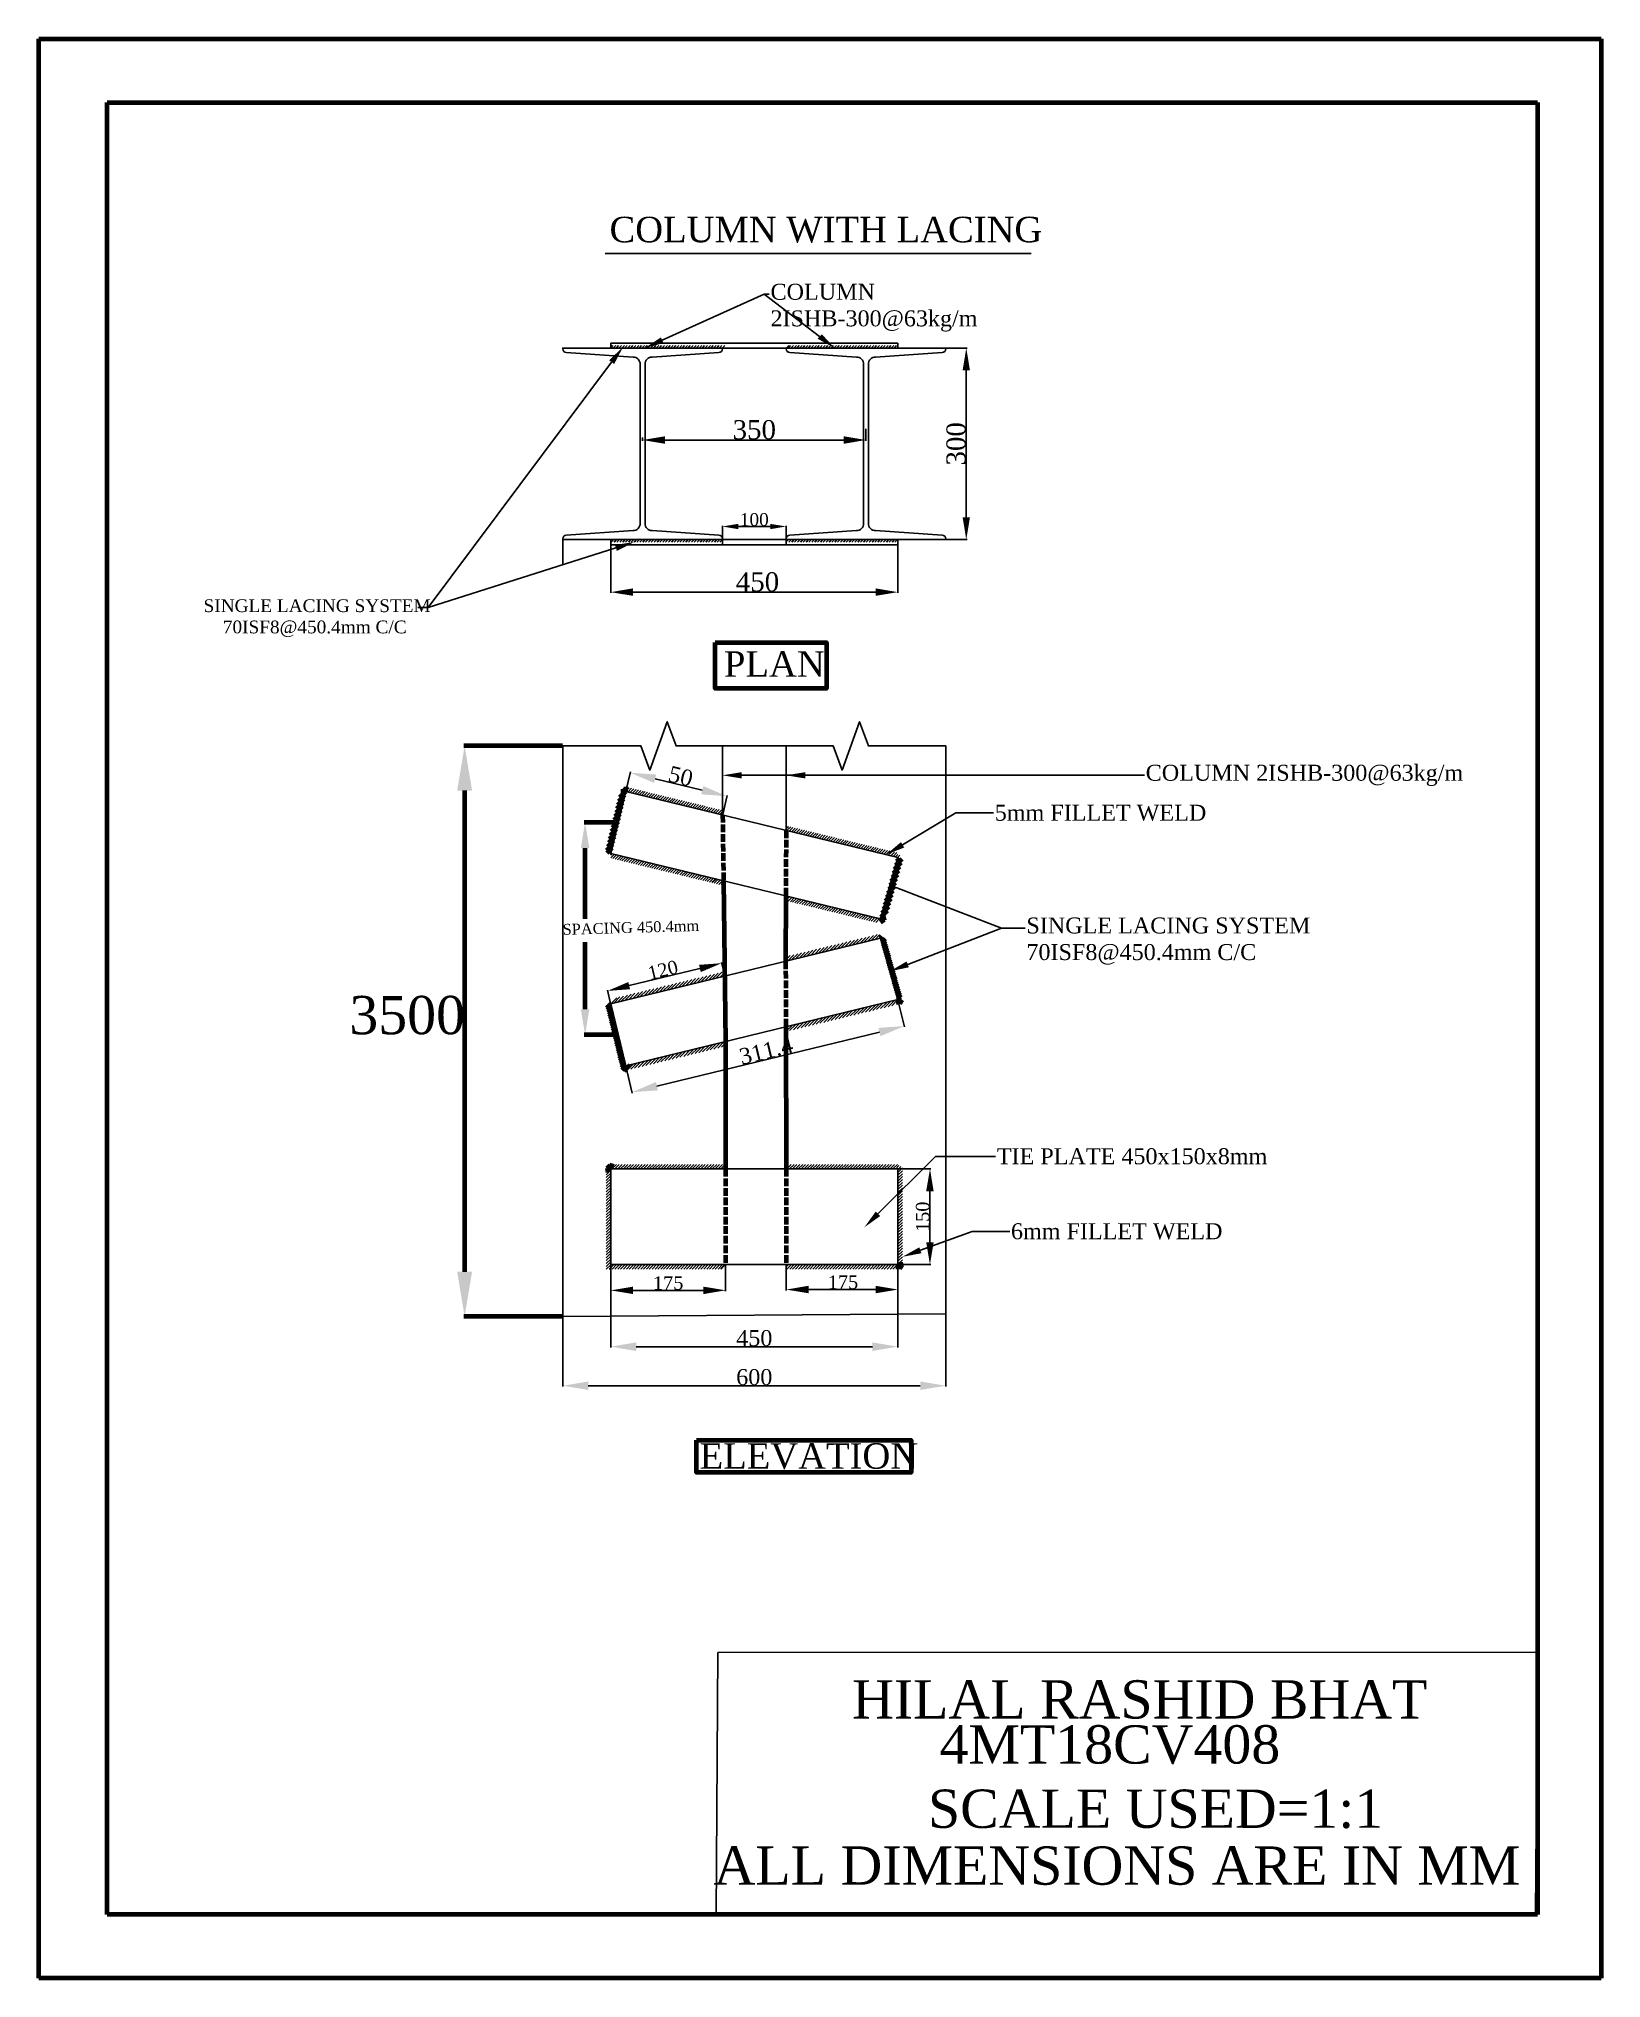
# Model space of a CAD drawing. Header units: millimetres. Extents: x -388 to 2059, y -2123 to 916.
import ezdxf
from ezdxf import colors
from ezdxf.entities.mleader import LeaderData, LeaderLine
from ezdxf.math import Vec2, Vec3

# ---------------------------------------------------------------- set-up
doc = ezdxf.new("R2010")
doc.units = ezdxf.units.MM
doc.linetypes.add('ACAD_ISO02W100', pattern=[15, 12, -3])
doc.styles.get("Standard").update_dxf_attribs({"font": 'times.ttf'})
doc.dimstyles.new('ISO-25', dxfattribs={"dimtxt": 2.5, "dimasz": 2.5, "dimexe": 1.25, "dimexo": 0.625, "dimtad": 1, "dimdec": 0, "dimtxsty": 'Standard', "dimcen": 2.5, "dimaunit": 1, "dimadec": 0, "dimazin": 0, "dimtfac": 1, "dimtdec": 0, "dimtmove": 0, "dimatfit": 3, "dimfxl": 1, "dimarcsym": 0})

msp = doc.modelspace()

# ---------------------------------------------------------------- texts
at = {"linetype": 'Continuous', "lineweight": 100}
msp.add_text('SPACING 450.4mm', height=17, rotation=1.6634, dxfattribs=at).set_placement((432.6, -488))
for s, width, heights, insert, char_height, attachment_point in [('COLUMN WITH LACING', 799.999, [71.3], (505.8, 637.2), 40, 1), ('PLAN', 799.999, [71.3], (685.1, -43.6), 40, 1), ('ELEVATION', 799.999, [71.3], (647, -1284.5), 40, 1), ('HILAL RASHID BHAT', 10511.997, [519.7], (1336.4, -1716.8), 60, 8), ('4MT18CV408', 10511.997, [519.7], (1289.7, -1787.9), 60, 8), ('SCALE USED=1:1', 10511.997, [341.7], (1361.3, -1888.5), 60, 8), ('ALL DIMENSIONS ARE IN MM', 10511.997, [530.5], (1300.7, -1977.2), 60, 8)]:
    msp.add_mtext_dynamic_manual_height_columns(s, width=width, gutter_width=12.5, heights=heights, dxfattribs=dict(insert=insert, char_height=char_height, attachment_point=attachment_point))
at = {"insert": (-130.2, 37.8), "char_height": 20, "width": 507.382, "attachment_point": 1}
msp.add_mtext('SINGLE LACING SYSTEM                       \\P    70ISF8@450.4mm C/C', dxfattribs=at)
at = {"linetype": 'Continuous', "lineweight": 100, "insert": (188.8, -614.1), "char_height": 60, "attachment_point": 5}
msp.add_mtext('3500', dxfattribs=at)

# ---------------------------------------------------------------- blocks, each defined once
blk = doc.blocks.new('*D1')
at = {"color": 0, "lineweight": -2, "transparency": 16777216}
for p, q in [((907.6, 305), (907.6, 286.1)), ((557.6, 291.1), (557.6, 286.1)), ((592.6, 287.4), (872.6, 287.4))]:
    blk.add_line(p, q, dxfattribs=at)
at = {"color": 0, "lineweight": 100, "transparency": 16777216}
for points in [[(592.6, 293.2), (592.6, 281.5), (557.6, 287.4)], [(872.6, 293.2), (872.6, 281.5), (907.6, 287.4)]]:
    blk.add_solid(points, dxfattribs=at)
at = {"layer": 'Defpoints', "color": 0, "lineweight": 100, "transparency": 16777216}
for p in [(907.6, 305.6), (557.6, 291.8), (907.6, 287.4)]:
    blk.add_point(p, dxfattribs=at)
at = {"color": 0, "transparency": 16777216, "insert": (732.6, 303.3), "char_height": 30, "attachment_point": 5}
blk.add_mtext('350', dxfattribs=at)
blk = doc.blocks.new('*D2')
at = {"color": 0, "lineweight": -2, "transparency": 16777216}
for p, q in [((1033.2, 431.4), (1065.9, 431.4)), ((1064.7, 396.4), (1064.7, 166.4)), ((1033.2, 131.4), (1065.9, 131.4))]:
    blk.add_line(p, q, dxfattribs=at)
at = {"color": 0, "lineweight": 100, "transparency": 16777216}
for points in [[(1058.9, 396.4), (1070.5, 396.4), (1064.7, 431.4)], [(1058.9, 166.4), (1070.5, 166.4), (1064.7, 131.4)]]:
    blk.add_solid(points, dxfattribs=at)
at = {"layer": 'Defpoints', "color": 0, "lineweight": 100, "transparency": 16777216}
for p in [(1032.6, 431.4), (1032.6, 131.4), (1064.7, 131.4)]:
    blk.add_point(p, dxfattribs=at)
at = {"color": 0, "transparency": 16777216, "insert": (1048.8, 281.4), "char_height": 30, "attachment_point": 5, "rotation": 90}
blk.add_mtext('300', dxfattribs=at)
blk = doc.blocks.new('*D3')
at = {"color": 0, "lineweight": -2, "transparency": 16777216}
for p, q in [((507.6, 130.8), (507.6, 47.8)), ((957.6, 130.8), (957.6, 47.8)), ((542.6, 49), (922.6, 49))]:
    blk.add_line(p, q, dxfattribs=at)
at = {"color": 0, "lineweight": 100, "transparency": 16777216}
for points in [[(542.6, 54.9), (542.6, 43.2), (507.6, 49)], [(922.6, 54.9), (922.6, 43.2), (957.6, 49)]]:
    blk.add_solid(points, dxfattribs=at)
at = {"layer": 'Defpoints', "color": 0, "lineweight": 100, "transparency": 16777216}
for p in [(507.6, 131.4), (957.6, 131.4), (957.6, 49)]:
    blk.add_point(p, dxfattribs=at)
at = {"color": 0, "transparency": 16777216, "insert": (737.6, 64.9), "char_height": 30, "attachment_point": 5}
blk.add_mtext('450', dxfattribs=at)
blk = doc.blocks.new('*D4')
at = {"color": 0, "lineweight": -2, "transparency": 16777216}
for p, q in [((682.6, 132), (682.6, 153.1)), ((782.6, 132), (782.6, 153.1)), ((707.6, 151.9), (757.6, 151.9))]:
    blk.add_line(p, q, dxfattribs=at)
at = {"color": 0, "lineweight": 100, "transparency": 16777216}
for points in [[(707.6, 156), (707.6, 147.7), (682.6, 151.9)], [(757.6, 156), (757.6, 147.7), (782.6, 151.9)]]:
    blk.add_solid(points, dxfattribs=at)
at = {"layer": 'Defpoints', "color": 0, "lineweight": 100, "transparency": 16777216}
for p in [(682.6, 131.4), (782.6, 151.9), (782.6, 131.4)]:
    blk.add_point(p, dxfattribs=at)
at = {"color": 0, "transparency": 16777216, "insert": (732.6, 162.7), "char_height": 20, "attachment_point": 5}
blk.add_mtext('100', dxfattribs=at)
blk = doc.blocks.new('*D6')
at = {"color": 0, "linetype": 'Continuous', "lineweight": -2, "transparency": 16777216}
for p, q in [((957.7, -590.1), (967.9, -632.1)), ((580.1, -725.1), (928.7, -640.3)), ((531.3, -693.8), (541.5, -735.8))]:
    blk.add_line(p, q, dxfattribs=at)
at = {"color": 0, "linetype": 'Continuous', "lineweight": 100, "transparency": 16777216}
for points in [[(927.1, -633.8), (930.3, -646.8), (967.6, -630.9)], [(578.5, -718.6), (581.6, -731.6), (541.2, -734.5)]]:
    blk.add_solid(points, dxfattribs=at)
at = {"layer": 'Defpoints', "color": 0, "linetype": 'Continuous', "lineweight": 100, "transparency": 16777216}
for p in [(957.5, -589.5), (967.6, -630.9), (531.1, -693.2)]:
    blk.add_point(p, dxfattribs=at)
at = {"color": 0, "linetype": 'Continuous', "lineweight": 100, "transparency": 16777216, "insert": (751.2, -669.7), "char_height": 25, "attachment_point": 5, "rotation": 13.6651}
blk.add_mtext('311.4', dxfattribs=at)
blk = doc.blocks.new('*D7')
at = {"color": 0, "linetype": 'Continuous', "lineweight": -2, "transparency": 16777216}
for p, q in [((647.4, -540.7), (536.7, -567.5)), ((686.2, -552), (681.1, -531.2)), ((507.4, -595.4), (502.4, -574.6))]:
    blk.add_line(p, q, dxfattribs=at)
at = {"color": 0, "linetype": 'Continuous', "lineweight": 100, "transparency": 16777216}
for points in [[(646, -535), (648.8, -546.3), (681.4, -532.4)], [(535.3, -561.9), (538, -573.2), (502.7, -575.8)]]:
    blk.add_solid(points, dxfattribs=at)
at = {"layer": 'Defpoints', "color": 0, "linetype": 'Continuous', "lineweight": 100, "transparency": 16777216}
for p in [(502.7, -575.8), (686.3, -552.7), (507.6, -596)]:
    blk.add_point(p, dxfattribs=at)
at = {"color": 0, "linetype": 'Continuous', "lineweight": 100, "transparency": 16777216, "insert": (589.4, -543.1), "char_height": 21, "attachment_point": 5, "rotation": 13.6344}
blk.add_mtext('120', dxfattribs=at)
blk = doc.blocks.new('*D8')
at = {"color": 0, "linetype": 'Continuous', "lineweight": -2, "transparency": 16777216}
for p, q in [((782.6, -1005.4), (782.6, -1045)), ((957.6, -1005.4), (957.6, -1045)), ((817.6, -1043.8), (922.6, -1043.8))]:
    blk.add_line(p, q, dxfattribs=at)
at = {"color": 0, "linetype": 'Continuous', "lineweight": 100, "transparency": 16777216}
for points in [[(817.6, -1037.9), (817.6, -1049.6), (782.6, -1043.8)], [(922.6, -1037.9), (922.6, -1049.6), (957.6, -1043.8)]]:
    blk.add_solid(points, dxfattribs=at)
at = {"layer": 'Defpoints', "color": 0, "linetype": 'Continuous', "lineweight": 100, "transparency": 16777216}
for p in [(782.6, -1004.7), (957.6, -1004.7), (957.6, -1043.8)]:
    blk.add_point(p, dxfattribs=at)
at = {"color": 0, "linetype": 'Continuous', "lineweight": 100, "transparency": 16777216, "insert": (871.6, -1032.4), "char_height": 21, "attachment_point": 5}
blk.add_mtext('175', dxfattribs=at)
blk = doc.blocks.new('*D10')
at = {"color": 0, "linetype": 'Continuous', "lineweight": -2, "transparency": 16777216}
for p, q in [((507.8, -1005.4), (507.8, -1046.3)), ((687.7, -1005.4), (687.7, -1046.3)), ((542.8, -1045), (652.7, -1045))]:
    blk.add_line(p, q, dxfattribs=at)
at = {"color": 0, "linetype": 'Continuous', "lineweight": 100, "transparency": 16777216}
for points in [[(542.8, -1039.2), (542.8, -1050.9), (507.8, -1045)], [(652.7, -1039.2), (652.7, -1050.9), (687.7, -1045)]]:
    blk.add_solid(points, dxfattribs=at)
at = {"layer": 'Defpoints', "color": 0, "linetype": 'Continuous', "lineweight": 100, "transparency": 16777216}
for p in [(507.8, -1004.7), (687.7, -1004.7), (687.7, -1045)]:
    blk.add_point(p, dxfattribs=at)
at = {"color": 0, "linetype": 'Continuous', "lineweight": 100, "transparency": 16777216, "insert": (597.7, -1033.7), "char_height": 21, "attachment_point": 5}
blk.add_mtext('175', dxfattribs=at)
blk = doc.blocks.new('*D11')
at = {"color": 0, "linetype": 'Continuous', "lineweight": -2, "transparency": 16777216}
for p, q in [((507.6, -1005.6), (507.6, -1134.5)), ((957.6, -1005.4), (957.6, -1134.5)), ((547.6, -1133.3), (917.6, -1133.3))]:
    blk.add_line(p, q, dxfattribs=at)
at = {"color": 0, "linetype": 'Continuous', "lineweight": 100, "transparency": 16777216}
for points in [[(547.6, -1126.6), (547.6, -1140), (507.6, -1133.3)], [(917.6, -1126.6), (917.6, -1140), (957.6, -1133.3)]]:
    blk.add_solid(points, dxfattribs=at)
at = {"layer": 'Defpoints', "color": 0, "linetype": 'Continuous', "lineweight": 100, "transparency": 16777216}
for p in [(507.6, -1005), (957.6, -1004.7), (957.6, -1133.3)]:
    blk.add_point(p, dxfattribs=at)
at = {"color": 0, "linetype": 'Continuous', "lineweight": 100, "transparency": 16777216, "insert": (732.6, -1120), "char_height": 25, "attachment_point": 5}
blk.add_mtext('450', dxfattribs=at)
blk = doc.blocks.new('*D12')
at = {"color": 0, "linetype": 'Continuous', "lineweight": -2, "transparency": 16777216}
for p, q in [((432.6, -1086.6), (432.6, -1195.7)), ((1032.6, -1082.4), (1032.6, -1195.7)), ((472.6, -1194.5), (992.6, -1194.5))]:
    blk.add_line(p, q, dxfattribs=at)
at = {"color": 0, "linetype": 'Continuous', "lineweight": 100, "transparency": 16777216}
for points in [[(472.6, -1187.8), (472.6, -1201.1), (432.6, -1194.5)], [(992.6, -1187.8), (992.6, -1201.1), (1032.6, -1194.5)]]:
    blk.add_solid(points, dxfattribs=at)
at = {"layer": 'Defpoints', "color": 0, "linetype": 'Continuous', "lineweight": 100, "transparency": 16777216}
for p in [(432.6, -1086), (1032.6, -1081.8), (1032.6, -1194.5)]:
    blk.add_point(p, dxfattribs=at)
at = {"color": 0, "linetype": 'Continuous', "lineweight": 100, "transparency": 16777216, "insert": (732.6, -1181.1), "char_height": 25, "attachment_point": 5}
blk.add_mtext('600', dxfattribs=at)
blk = doc.blocks.new('*D13')
at = {"color": 0, "linetype": 'Continuous', "lineweight": -2, "transparency": 16777216}
for p, q in [((958.2, -854.7), (1009, -854.7)), ((1007.8, -889.7), (1007.8, -969.7)), ((958.2, -1004.7), (1009, -1004.7))]:
    blk.add_line(p, q, dxfattribs=at)
at = {"color": 0, "linetype": 'Continuous', "lineweight": 100, "transparency": 16777216}
for points in [[(1001.9, -889.7), (1013.6, -889.7), (1007.8, -854.7)], [(1001.9, -969.7), (1013.6, -969.7), (1007.8, -1004.7)]]:
    blk.add_solid(points, dxfattribs=at)
at = {"layer": 'Defpoints', "color": 0, "linetype": 'Continuous', "lineweight": 100, "transparency": 16777216}
for p in [(957.6, -854.7), (957.6, -1004.7), (1007.8, -1004.7)]:
    blk.add_point(p, dxfattribs=at)
at = {"color": 0, "linetype": 'Continuous', "lineweight": 100, "transparency": 16777216, "insert": (996.5, -929.7), "char_height": 21, "attachment_point": 5, "rotation": 90}
blk.add_mtext('150', dxfattribs=at)
blk = doc.blocks.new('*D16')
at = {"color": 0, "linetype": 'Continuous', "lineweight": -2, "transparency": 16777216}
for p, q in [((531.3, -262.8), (538.6, -232.8)), ((577.1, -243.4), (651.2, -261.4)), ((683.1, -299.6), (690.3, -269.6))]:
    blk.add_line(p, q, dxfattribs=at)
at = {"color": 0, "linetype": 'Continuous', "lineweight": 100, "transparency": 16777216}
for points in [[(578.7, -236.9), (575.6, -249.9), (538.3, -234)], [(652.7, -254.9), (649.6, -267.8), (690, -270.8)]]:
    blk.add_solid(points, dxfattribs=at)
at = {"layer": 'Defpoints', "color": 0, "linetype": 'Continuous', "lineweight": 100, "transparency": 16777216}
for p in [(531.1, -263.4), (690, -270.8), (682.9, -300.2)]:
    blk.add_point(p, dxfattribs=at)
at = {"color": 0, "linetype": 'Continuous', "lineweight": 100, "transparency": 16777216, "insert": (617.3, -239.4), "char_height": 25, "attachment_point": 5, "rotation": 346.3656}
blk.add_mtext('50', dxfattribs=at)

# ---------------------------------------------------------------- dimensions: what is measured, and where the dimension line sits
dim = msp.add_linear_dim(base=(1064.7, 131.4), p1=(1032.6, 431.4), p2=(1032.6, 131.4), angle=90, dimstyle='ISO-25', override={"dimtxt": 30, "dimasz": 35})
dim.commit()
dim.dimension.update_dxf_attribs({"geometry": '*D2', "text_midpoint": (1048.8, 281.4)})
for base, p1, p2, override, picture, middle in [((907.6, 287.4), (557.6, 291.8), (907.6, 305.6), {"dimtxt": 30, "dimasz": 35}, '*D1', (732.6, 303.3)), ((782.6, 151.9), (682.6, 131.4), (782.6, 131.4), {"dimtxt": 20, "dimasz": 25}, '*D4', (732.6, 162.7))]:
    dim = msp.add_linear_dim(base=base, p1=p1, p2=p2, dimstyle='ISO-25', override=override)
    dim.commit()
    dim.dimension.update_dxf_attribs({"geometry": picture, "text_midpoint": middle})
dim = msp.add_linear_dim(base=(957.6, 49), p1=(507.6, 131.4), p2=(957.6, 131.4), dimstyle='ISO-25', override={"dimtxt": 30, "dimasz": 35})
dim.commit()
dim.dimension.update_dxf_attribs({"geometry": '*D3', "text_midpoint": (737.6, 49), "dimtype": 160})
at = {"linetype": 'Continuous', "lineweight": 100}
for p1, p2, distance, text, override, picture, middle in [((531.1, -263.4), (682.9, -300.2), 30.3, '50', {"dimtxt": 25, "dimasz": 40}, '*D16', (617.3, -239.4)), ((686.3, -552.7), (507.6, -596), -20.8, '120', {"dimtxt": 21, "dimasz": 35}, '*D7', (589.4, -543.1)), ((531.1, -693.2), (957.5, -589.5), -42.5, '311.4', {"dimtxt": 25, "dimasz": 40}, '*D6', (751.2, -669.7))]:
    dim = msp.add_aligned_dim(p1=p1, p2=p2, distance=distance, text=text, dimstyle='ISO-25', override=override, dxfattribs=at)
    dim.commit()
    dim.dimension.update_dxf_attribs({"geometry": picture, "text_midpoint": middle})
dim = msp.add_linear_dim(base=(1007.8, -1004.7), p1=(957.6, -854.7), p2=(957.6, -1004.7), angle=90, dimstyle='ISO-25', override={"dimtxt": 21, "dimasz": 35}, dxfattribs=at)
dim.commit()
dim.dimension.update_dxf_attribs({"geometry": '*D13', "text_midpoint": (996.5, -929.7)})
for base, p1, p2, picture, middle in [((957.6, -1133.3), (507.6, -1005), (957.6, -1004.7), '*D11', (732.6, -1120)), ((1032.6, -1194.5), (432.6, -1086), (1032.6, -1081.8), '*D12', (732.6, -1181.1))]:
    dim = msp.add_linear_dim(base=base, p1=p1, p2=p2, dimstyle='ISO-25', override={"dimtxt": 25, "dimasz": 40}, dxfattribs=at)
    dim.commit()
    dim.dimension.update_dxf_attribs({"geometry": picture, "text_midpoint": middle})
dim = msp.add_linear_dim(base=(687.7, -1045), p1=(507.8, -1004.7), p2=(687.7, -1004.7), text='175', dimstyle='ISO-25', override={"dimtxt": 21, "dimasz": 35}, dxfattribs=at)
dim.commit()
dim.dimension.update_dxf_attribs({"geometry": '*D10', "text_midpoint": (597.7, -1033.7)})
dim = msp.add_linear_dim(base=(957.6, -1043.8), p1=(782.6, -1004.7), p2=(957.6, -1004.7), dimstyle='ISO-25', override={"dimtxt": 21, "dimasz": 35}, dxfattribs=at)
dim.commit()
dim.dimension.update_dxf_attribs({"geometry": '*D8', "text_midpoint": (871.6, -1043.8), "dimtype": 160})

# ---------------------------------------------------------------- hatches: boundary and pattern name
h = msp.add_hatch()
h.set_pattern_fill('ANSI31', color=256)
h.set_pattern_definition([(45, (403.474, 0), (-2.245064, 2.245064), [])])
h.paths.add_polyline_path([(957.6, 131.4), (782.6, 131.4), (782.6, 127.4), (957.6, 127.4)])

# ---------------------------------------------------------------- linework, layer by layer
at = {"linetype": 'Continuous', "lineweight": 100}
for p, q in [((-388.3, 916.1), (2059.4, 916.1)), ((-388.3, -2122.8), (-388.3, 916.1)), ((2059.4, 916.1), (2059.4, -2122.8)), ((-281.1, 816.1), (1959.4, 816.1)), ((-281.1, -2022.8), (-281.1, 816.1)), ((1959.4, 816.1), (1959.4, -2022.8)), ((431.9, -191.9), (277.6, -191.9)), ((278.8, -261.9), (278.8, -1016)), ((520.3, -278.3), (529.8, -268.8)), ((521.8, -272.4), (531.1, -263.4)), ((531.1, -263.4), (523.6, -263.4)), ((531.1, -263.4), (527, -257.9)), ((531.1, -263.4), (531.7, -255.9)), ((513.1, -307.9), (522.6, -298.4)), ((514.6, -302), (524.1, -292.5)), ((516, -296.1), (525.5, -286.6)), ((517.4, -290.1), (526.9, -280.6)), ((518.9, -284.2), (528.4, -274.7)), ((518.7, -312), (466.3, -312)), ((504.5, -343.5), (514, -334)), ((505.9, -337.6), (515.4, -328.1)), ((507.4, -331.6), (516.9, -322.1)), ((508.8, -325.7), (518.3, -316.2)), ((510.3, -319.8), (519.8, -310.3)), ((511.7, -313.9), (521.2, -304.3)), ((467.5, -462.7), (467.5, -352)), ((501.6, -355.4), (511.1, -345.8)), ((502.2, -359.3), (509.7, -351.8)), ((503.1, -349.4), (512.6, -339.9)), ((505.8, -360.1), (508.3, -357.7)), ((947.2, -403.7), (957.3, -393.6)), ((948.9, -397.5), (959.1, -387.3)), ((950.7, -391.2), (960.8, -381.1)), ((952.5, -385), (962.6, -374.8)), ((954.2, -378.7), (964.2, -368.7)), ((956, -372.5), (960.7, -367.7)), ((684.4, -403.4), (687.7, -655.2)), ((938.4, -434.9), (948.5, -424.8)), ((940.2, -428.7), (950.3, -418.6)), ((941.9, -422.5), (952, -412.3)), ((943.7, -416.2), (953.8, -406.1)), ((945.4, -410), (955.5, -399.8)), ((781.9, -427.1), (781.7, -529.5)), ((931.4, -459.9), (941.5, -449.8)), ((933.1, -453.7), (943.2, -443.6)), ((934.9, -447.4), (945, -437.3)), ((936.6, -441.2), (946.8, -431.1)), ((930.5, -462.9), (939.3, -460.9)), ((930.5, -463.1), (935, -468.9)), ((467.5, -604.6), (467.5, -499.7)), ((930, -491.6), (931.9, -489.7)), ((930.5, -493.4), (932.4, -490.4)), ((931.2, -496), (934.9, -492.4)), ((932.2, -499.5), (937.9, -493.9)), ((933.2, -503), (938.8, -497.4)), ((934.2, -506.5), (939.8, -500.9)), ((935.1, -510), (940.8, -504.4)), ((936.1, -513.5), (941.8, -507.9)), ((937.1, -517.1), (942.8, -511.4)), ((938.1, -520.6), (943.8, -514.9)), ((939.1, -524.1), (944.8, -518.4)), ((940.1, -527.6), (945.7, -521.9)), ((941.1, -531.1), (946.7, -525.4)), ((942, -534.6), (947.7, -528.9)), ((943, -538.1), (948.7, -532.4)), ((944, -541.6), (949.7, -535.9)), ((945, -545.1), (950.7, -539.4)), ((946, -548.6), (951.7, -542.9)), ((947, -552.1), (952.6, -546.4)), ((948, -555.6), (953.6, -549.9)), ((948.9, -559.1), (954.6, -553.4)), ((949.9, -562.6), (955.6, -556.9)), ((950.9, -566.1), (956.6, -560.4)), ((951.9, -569.6), (957.6, -563.9)), ((952.9, -573.1), (958.6, -567.4)), ((953.9, -576.6), (959.5, -570.9)), ((954.9, -580.1), (960.5, -574.5)), ((501.8, -602.1), (507.6, -596.3)), ((502.7, -605.7), (508.5, -599.9)), ((503.6, -609.3), (509.4, -603.5)), ((504.5, -612.9), (510.3, -607.1)), ((955.8, -583.6), (961.5, -578)), ((956.8, -587.1), (962.5, -581.5)), ((957.4, -589.6), (961.5, -585.5)), ((957.4, -589.6), (958.3, -597.1)), ((957.5, -589.5), (964.9, -594.4)), ((505.3, -616.5), (511.1, -610.8)), ((506.2, -620.2), (512, -614.4)), ((507.1, -623.8), (512.9, -618)), ((508, -627.4), (513.8, -621.6)), ((508.9, -631), (514.6, -625.2)), ((509.7, -634.6), (515.5, -628.8)), ((510.6, -638.2), (516.4, -632.4)), ((511.5, -641.8), (517.3, -636)), ((781.9, -632.4), (782.6, -854.7)), ((518.7, -644.6), (466.3, -644.6)), ((512.4, -645.5), (518.2, -639.7)), ((513.2, -649.1), (519, -643.3)), ((514.1, -652.7), (519.9, -646.9)), ((515, -656.3), (520.8, -650.5)), ((515.9, -659.9), (521.7, -654.1)), ((516.7, -663.5), (522.5, -657.7)), ((517.6, -667.1), (523.4, -661.3)), ((518.5, -670.8), (524.3, -665)), ((687.7, -655.2), (687.7, -854.7)), ((519.4, -674.4), (525.2, -668.6)), ((520.2, -678), (526, -672.2)), ((521.1, -681.6), (526.9, -675.8)), ((522, -685.2), (527.8, -679.4)), ((522.9, -688.8), (528.7, -683)), ((523.8, -692.4), (529.5, -686.6)), ((524.6, -696), (530.4, -690.3)), ((525.5, -699.7), (532.2, -692.9)), ((528.7, -701), (538.2, -691.5)), ((507.6, -854.7), (502.3, -849.3)), ((507.6, -854.7), (510.6, -846.3)), ((507.6, -856), (499.3, -857.8)), ((957.6, -1004.7), (957.4, -1011.6)), ((957.6, -1004.7), (965.8, -1003.7)), ((957.6, -1004.7), (964.8, -1009.7)), ((431.9, -1086), (277.6, -1086)), ((1959.4, -2022.8), (-281.1, -2022.8)), ((2059.4, -2122.8), (-388.3, -2122.8))]:
    msp.add_line(p, q, dxfattribs=at)
for p, q in [((499.2, 579.8), (1166.3, 579.8)), ((507.6, 439.4), (507.6, 431.4)), ((682.6, 439.4), (507.6, 439.4)), ((957.6, 439.4), (682.6, 439.4)), ((682.6, 431.4), (782.6, 431.4)), ((957.6, 431.4), (957.6, 439.4)), ((432.6, 131.4), (432.6, 91.9)), ((507.6, 131.4), (507.6, 123.4)), ((682.6, 131.4), (507.6, 131.4)), ((507.6, 131), (507.6, 115.7)), ((507.6, 123.4), (957.6, 123.4)), ((682.6, 131.4), (782.6, 131.4)), ((682.6, 131.4), (682.6, 123.4)), ((782.6, 131.4), (782.6, 123.4)), ((957.6, 123.4), (957.6, 131.4)), ((957.6, 131.4), (957.6, 123.4)), ((432.6, -191.9), (432.6, -1008.9)), ((682.7, -191.9), (682.9, -300.2)), ((782.5, -191.9), (782.5, -324.3)), ((1032.6, -191.9), (1032.6, -1009.1)), ((507.6, -360.6), (531.1, -263.4)), ((531.1, -263.4), (957.6, -366.8)), ((507.6, -360.3), (930.5, -462.9)), ((957.6, -366.8), (930.5, -463.1)), ((507.6, -596), (930.5, -493.4)), ((957.5, -589.5), (930.5, -493.4)), ((507.6, -596), (531.1, -693.2)), ((531.1, -693.2), (957.5, -589.5)), ((954.2, -854.7), (959, -849.2)), ((957.6, -856.1), (962.3, -850.9)), ((507.6, -1004.7), (507.6, -854.7)), ((507.6, -854.7), (682.6, -854.7)), ((682.6, -854.7), (782.6, -854.7)), ((782.6, -854.7), (957.6, -854.7)), ((957.6, -854.7), (957.6, -1004.7)), ((432.6, -1008.9), (432.6, -1086)), ((957.6, -1004.7), (507.6, -1004.7)), ((1032.6, -1081.8), (1032.6, -1009.1)), ((432.6, -1086), (1032.6, -1081.8))]:
    msp.add_line(p, q)
at = {"linetype": 'Continuous'}
for p, q in [((507.6, 431.9), (511.1, 435.4)), ((511.6, 431.4), (515.6, 435.4)), ((516.1, 431.4), (520.1, 435.4)), ((520.6, 431.4), (524.6, 435.4)), ((525.1, 431.4), (529.1, 435.4)), ((529.5, 431.4), (533.5, 435.4)), ((534, 431.4), (538, 435.4)), ((538.5, 431.4), (542.5, 435.4)), ((543, 431.4), (547, 435.4)), ((547.5, 431.4), (551.5, 435.4)), ((552, 431.4), (556, 435.4)), ((556.5, 431.4), (560.5, 435.4)), ((561, 431.4), (565, 435.4)), ((565.5, 431.4), (569.5, 435.4)), ((570, 431.4), (574, 435.4)), ((574.5, 431.4), (578.5, 435.4)), ((578.9, 431.4), (582.9, 435.4)), ((583.4, 431.4), (587.4, 435.4)), ((587.9, 431.4), (591.9, 435.4)), ((592.4, 431.4), (596.4, 435.4)), ((596.9, 431.4), (600.9, 435.4)), ((601.4, 431.4), (605.4, 435.4)), ((605.9, 431.4), (609.9, 435.4)), ((610.4, 431.4), (614.4, 435.4)), ((614.9, 431.4), (618.9, 435.4)), ((619.4, 431.4), (623.4, 435.4)), ((623.8, 431.4), (627.8, 435.4)), ((628.3, 431.4), (632.3, 435.4)), ((632.8, 431.4), (636.8, 435.4)), ((637.3, 431.4), (641.3, 435.4)), ((641.8, 431.4), (645.8, 435.4)), ((646.3, 431.4), (650.3, 435.4)), ((650.8, 431.4), (654.8, 435.4)), ((655.3, 431.4), (659.3, 435.4)), ((659.8, 431.4), (663.8, 435.4)), ((664.3, 431.4), (668.3, 435.4)), ((668.7, 431.4), (672.7, 435.4)), ((673.2, 431.4), (677.2, 435.4)), ((677.7, 431.4), (681.7, 435.4)), ((682.2, 431.4), (686.2, 435.4)), ((782.6, 431.4), (786.7, 435.4)), ((785.5, 431.4), (789.5, 435.4)), ((790, 431.4), (794, 435.4)), ((794.5, 431.4), (798.5, 435.4)), ((799, 431.4), (803, 435.4)), ((803.4, 431.4), (807.4, 435.4)), ((807.9, 431.4), (811.9, 435.4)), ((812.4, 431.4), (816.4, 435.4)), ((816.9, 431.4), (820.9, 435.4)), ((821.4, 431.4), (825.4, 435.4)), ((825.9, 431.4), (829.9, 435.4)), ((830.4, 431.4), (834.4, 435.4)), ((834.9, 431.4), (838.9, 435.4)), ((839.4, 431.4), (843.4, 435.4)), ((843.9, 431.4), (847.9, 435.4)), ((848.3, 431.4), (852.3, 435.4)), ((852.8, 431.4), (856.8, 435.4)), ((857.3, 431.4), (861.3, 435.4)), ((861.8, 431.4), (865.8, 435.4)), ((866.3, 431.4), (870.3, 435.4)), ((870.8, 431.4), (874.8, 435.4)), ((875.3, 431.4), (879.3, 435.4)), ((879.8, 431.4), (883.8, 435.4)), ((884.3, 431.4), (888.3, 435.4)), ((888.8, 431.4), (892.8, 435.4)), ((893.3, 431.4), (897.3, 435.4)), ((897.7, 431.4), (901.7, 435.4)), ((902.2, 431.4), (906.2, 435.4)), ((906.7, 431.4), (910.7, 435.4)), ((911.2, 431.4), (915.2, 435.4)), ((915.7, 431.4), (919.7, 435.4)), ((920.2, 431.4), (924.2, 435.4)), ((924.7, 431.4), (928.7, 435.4)), ((929.2, 431.4), (933.2, 435.4)), ((933.7, 431.4), (937.7, 435.4)), ((938.2, 431.4), (942.2, 435.4)), ((942.6, 431.4), (946.6, 435.4)), ((947.1, 431.4), (951.1, 435.4)), ((951.6, 431.4), (955.6, 435.4)), ((956.1, 431.4), (957.6, 432.9)), ((507.6, 131), (507.9, 131.4)), ((508.4, 127.4), (512.4, 131.4)), ((512.9, 127.4), (516.9, 131.4)), ((517.4, 127.4), (521.4, 131.4)), ((521.9, 127.4), (525.9, 131.4)), ((526.4, 127.4), (530.4, 131.4)), ((530.9, 127.4), (534.9, 131.4)), ((535.4, 127.4), (539.4, 131.4)), ((539.9, 127.4), (543.9, 131.4)), ((544.3, 127.4), (548.3, 131.4)), ((548.8, 127.4), (552.8, 131.4)), ((553.3, 127.4), (557.3, 131.4)), ((557.8, 127.4), (561.8, 131.4)), ((562.3, 127.4), (566.3, 131.4)), ((566.8, 127.4), (570.8, 131.4)), ((571.3, 127.4), (575.3, 131.4)), ((575.8, 127.4), (579.8, 131.4)), ((580.3, 127.4), (584.3, 131.4)), ((584.8, 127.4), (588.8, 131.4)), ((589.3, 127.4), (593.3, 131.4)), ((593.7, 127.4), (597.7, 131.4)), ((598.2, 127.4), (602.2, 131.4)), ((602.7, 127.4), (606.7, 131.4)), ((607.2, 127.4), (611.2, 131.4)), ((611.7, 127.4), (615.7, 131.4)), ((616.2, 127.4), (620.2, 131.4)), ((620.7, 127.4), (624.7, 131.4)), ((625.2, 127.4), (629.2, 131.4)), ((629.7, 127.4), (633.7, 131.4)), ((634.2, 127.4), (638.2, 131.4)), ((638.6, 127.4), (642.6, 131.4)), ((643.1, 127.4), (647.1, 131.4)), ((647.6, 127.4), (651.6, 131.4)), ((652.1, 127.4), (656.1, 131.4)), ((656.6, 127.4), (660.6, 131.4)), ((661.1, 127.4), (665.1, 131.4)), ((665.6, 127.4), (669.6, 131.4)), ((670.1, 127.4), (674.1, 131.4)), ((674.6, 127.4), (678.6, 131.4)), ((678.7, 127.5), (682.6, 131.4)), ((531.1, -263.4), (536.6, -257.5)), ((534.4, -264.2), (540.2, -258.4)), ((538, -265), (543.8, -259.3)), ((541.7, -265.9), (547.5, -260.1)), ((545.3, -266.8), (551.1, -261)), ((548.9, -267.7), (554.7, -261.9)), ((552.5, -268.6), (558.3, -262.8)), ((556.1, -269.4), (561.9, -263.6)), ((559.7, -270.3), (565.5, -264.5)), ((563.3, -271.2), (569.1, -265.4)), ((567, -272.1), (572.8, -266.3)), ((570.6, -272.9), (576.4, -267.1)), ((574.2, -273.8), (580, -268)), ((577.8, -274.7), (583.6, -268.9)), ((581.4, -275.6), (587.2, -269.8)), ((585, -276.4), (590.8, -270.6)), ((588.6, -277.3), (594.4, -271.5)), ((592.3, -278.2), (598, -272.4)), ((595.9, -279.1), (601.7, -273.3)), ((599.5, -279.9), (605.3, -274.2)), ((603.1, -280.8), (608.9, -275)), ((606.7, -281.7), (612.5, -275.9)), ((610.3, -282.6), (616.1, -276.8)), ((613.9, -283.5), (619.7, -277.7)), ((617.5, -284.3), (623.3, -278.5)), ((621.2, -285.2), (627, -279.4)), ((624.8, -286.1), (630.6, -280.3)), ((628.4, -287), (634.2, -281.2)), ((632, -287.8), (637.8, -282)), ((635.6, -288.7), (641.4, -282.9)), ((639.2, -289.6), (645, -283.8)), ((642.8, -290.5), (648.6, -284.7)), ((646.5, -291.3), (652.3, -285.5)), ((650.1, -292.2), (655.9, -286.4)), ((653.7, -293.1), (659.5, -287.3)), ((657.3, -294), (663.1, -288.2)), ((660.9, -294.9), (666.7, -289.1)), ((664.5, -295.7), (670.3, -289.9)), ((668.1, -296.6), (673.9, -290.8)), ((671.8, -297.5), (677.5, -291.7)), ((675.4, -298.4), (681.2, -292.6)), ((679, -299.2), (682.9, -295.3)), ((782.5, -321.5), (786, -318)), ((783.8, -324.7), (789.6, -318.9)), ((787.4, -325.5), (793.2, -319.7)), ((791, -326.4), (796.8, -320.6)), ((794.6, -327.3), (800.4, -321.5)), ((798.2, -328.2), (804, -322.4)), ((801.8, -329), (807.6, -323.2)), ((805.5, -329.9), (811.3, -324.1)), ((809.1, -330.8), (814.9, -325)), ((812.7, -331.7), (818.5, -325.9)), ((816.3, -332.5), (822.1, -326.7)), ((819.9, -333.4), (825.7, -327.6)), ((823.5, -334.3), (829.3, -328.5)), ((827.1, -335.2), (832.9, -329.4)), ((830.7, -336), (836.5, -330.2)), ((834.4, -336.9), (840.2, -331.1)), ((838, -337.8), (843.8, -332)), ((841.6, -338.7), (847.4, -332.9)), ((845.2, -339.6), (851, -333.8)), ((507.6, -362.9), (509.4, -361)), ((507.6, -367.4), (513.1, -361.9)), ((510.9, -368.6), (516.7, -362.8)), ((514.5, -369.4), (520.3, -363.6)), ((518.1, -370.3), (523.9, -364.5)), ((848.8, -340.4), (854.6, -334.6)), ((852.4, -341.3), (858.2, -335.5)), ((856, -342.2), (861.8, -336.4)), ((859.7, -343.1), (865.5, -337.3)), ((863.3, -343.9), (869.1, -338.1)), ((866.9, -344.8), (872.7, -339)), ((870.5, -345.7), (876.3, -339.9)), ((874.1, -346.6), (879.9, -340.8)), ((877.7, -347.4), (883.5, -341.6)), ((881.3, -348.3), (887.1, -342.5)), ((885, -349.2), (890.8, -343.4)), ((888.6, -350.1), (894.4, -344.3)), ((892.2, -350.9), (898, -345.2)), ((895.8, -351.8), (901.6, -346)), ((899.4, -352.7), (905.2, -346.9)), ((903, -353.6), (908.8, -347.8)), ((906.6, -354.5), (912.4, -348.7)), ((910.2, -355.3), (916, -349.5)), ((913.9, -356.2), (919.7, -350.4)), ((917.5, -357.1), (923.3, -351.3)), ((921.1, -358), (926.9, -352.2)), ((924.7, -358.8), (930.5, -353)), ((928.3, -359.7), (934.1, -353.9)), ((931.9, -360.6), (937.7, -354.8)), ((935.5, -361.5), (941.3, -355.7)), ((939.2, -362.3), (945, -356.5)), ((942.8, -363.2), (948.6, -357.4)), ((946.4, -364.1), (952.2, -358.3)), ((950, -365), (955.8, -359.2)), ((953.6, -365.8), (957.6, -361.9)), ((957.2, -366.7), (960.6, -362.9)), ((521.7, -371.2), (527.5, -365.4)), ((525.3, -372.1), (531.1, -366.3)), ((528.9, -372.9), (534.7, -367.1)), ((532.6, -373.8), (538.3, -368)), ((536.2, -374.7), (542, -368.9)), ((539.8, -375.6), (545.6, -369.8)), ((543.4, -376.4), (549.2, -370.7)), ((547, -377.3), (552.8, -371.5)), ((550.6, -378.2), (556.4, -372.4)), ((554.2, -379.1), (560, -373.3)), ((557.8, -380), (563.6, -374.2)), ((561.5, -380.8), (567.3, -375)), ((565.1, -381.7), (570.9, -375.9)), ((568.7, -382.6), (574.5, -376.8)), ((572.3, -383.5), (578.1, -377.7)), ((575.9, -384.3), (581.7, -378.5)), ((579.5, -385.2), (585.3, -379.4)), ((583.1, -386.1), (588.9, -380.3)), ((586.8, -387), (592.6, -381.2)), ((590.4, -387.8), (596.2, -382)), ((594, -388.7), (599.8, -382.9)), ((597.6, -389.6), (603.4, -383.8)), ((601.2, -390.5), (607, -384.7)), ((604.8, -391.3), (610.6, -385.6)), ((608.4, -392.2), (614.2, -386.4)), ((612, -393.1), (617.8, -387.3)), ((615.7, -394), (621.5, -388.2)), ((619.3, -394.9), (625.1, -389.1)), ((622.9, -395.7), (628.7, -389.9)), ((626.5, -396.6), (632.3, -390.8)), ((630.1, -397.5), (635.9, -391.7)), ((633.7, -398.4), (639.5, -392.6)), ((637.3, -399.2), (643.1, -393.4)), ((641, -400.1), (646.8, -394.3)), ((644.6, -401), (650.4, -395.2)), ((648.2, -401.9), (654, -396.1)), ((651.8, -402.7), (657.6, -396.9)), ((655.4, -403.6), (661.2, -397.8)), ((659, -404.5), (664.8, -398.7)), ((662.6, -405.4), (668.4, -399.6)), ((666.3, -406.2), (672.1, -400.5)), ((669.9, -407.1), (675.7, -401.3)), ((673.5, -408), (679.3, -402.2)), ((677.1, -408.9), (682.6, -403.4)), ((680.7, -409.8), (682.6, -407.9)), ((782.6, -429.1), (784.1, -427.6)), ((782.6, -433.6), (787.7, -428.5)), ((785.5, -435.2), (791.4, -429.2)), ((789.1, -436.1), (795.1, -430.1)), ((792.7, -436.9), (798.7, -431)), ((796.3, -437.8), (802.3, -431.9)), ((799.5, -439.1), (805.9, -432.7)), ((803.6, -439.6), (809.5, -433.6)), ((807.2, -440.4), (813.1, -434.5)), ((810.8, -441.3), (816.7, -435.4)), ((814.4, -442.2), (820.4, -436.2)), ((818, -443.1), (824, -437.1)), ((821.6, -443.9), (827.6, -438)), ((825.3, -444.8), (831.2, -438.9)), ((828.9, -445.7), (834.8, -439.7)), ((832.5, -446.6), (838.4, -440.6)), ((836.1, -447.4), (842.1, -441.5)), ((839.7, -448.3), (845.7, -442.4)), ((843.3, -449.2), (849.3, -443.2)), ((846.9, -450.1), (852.9, -444.1)), ((850.5, -451), (856.5, -445)), ((854.2, -451.8), (860.1, -445.9)), ((857.8, -452.7), (863.7, -446.7)), ((861.4, -453.6), (867.4, -447.6)), ((865, -454.5), (871, -448.5)), ((868.6, -455.3), (874.6, -449.4)), ((872.2, -456.2), (878.2, -450.2)), ((875.8, -457.1), (881.8, -451.1)), ((879.5, -458), (885.4, -452)), ((883.1, -458.8), (889.1, -452.9)), ((886.7, -459.7), (892.7, -453.7)), ((890.3, -460.6), (896.3, -454.6)), ((893.9, -461.5), (899.9, -455.5)), ((897.5, -462.3), (903.5, -456.4)), ((901.1, -463.2), (907.1, -457.2)), ((904.8, -464.1), (910.7, -458.1)), ((908.4, -465), (914.4, -459)), ((912, -465.9), (918, -459.9)), ((915.6, -466.7), (921.6, -460.7)), ((919.2, -467.6), (925.2, -461.6)), ((922.8, -468.5), (928.8, -462.5)), ((797, -525.8), (806.5, -516.3)), ((802.9, -524.4), (812.5, -514.9)), ((808.9, -522.9), (818.4, -513.4)), ((814.8, -521.5), (824.3, -512)), ((820.7, -520.1), (830.2, -510.5)), ((826.7, -518.6), (836.2, -509.1)), ((832.6, -517.2), (842.1, -507.7)), ((838.5, -515.7), (848, -506.2)), ((844.4, -514.3), (854, -504.8)), ((850.4, -512.9), (859.9, -503.4)), ((856.3, -511.4), (865.8, -501.9)), ((862.2, -510), (871.7, -500.5)), ((868.2, -508.5), (877.7, -499)), ((874.1, -507.1), (883.6, -497.6)), ((880, -505.7), (889.5, -496.2)), ((885.9, -504.2), (895.4, -494.7)), ((891.9, -502.8), (901.4, -493.3)), ((897.8, -501.4), (907.3, -491.9)), ((903.7, -499.9), (913.2, -490.4)), ((909.7, -498.5), (919.2, -489)), ((915.6, -497), (925.1, -487.5)), ((921.5, -495.6), (929, -488.1)), ((927.4, -494.2), (930, -491.6)), ((672.5, -556), (682, -546.5)), ((678.5, -554.6), (686.2, -546.8)), ((781.7, -527.7), (788.7, -520.6)), ((781.7, -523.2), (782.8, -522)), ((785.2, -528.7), (794.7, -519.2)), ((791.1, -527.2), (800.6, -517.7)), ((548, -586.2), (557.6, -576.7)), ((554, -584.8), (563.5, -575.2)), ((559.9, -583.3), (569.4, -573.8)), ((565.8, -581.9), (575.3, -572.4)), ((571.8, -580.4), (581.3, -570.9)), ((577.7, -579), (587.2, -569.5)), ((583.6, -577.6), (593.1, -568.1)), ((589.5, -576.1), (599, -566.6)), ((595.5, -574.7), (605, -565.2)), ((601.4, -573.3), (610.9, -563.7)), ((607.3, -571.8), (616.8, -562.3)), ((613.3, -570.4), (622.8, -560.9)), ((619.2, -568.9), (628.7, -559.4)), ((625.1, -567.5), (634.6, -558)), ((631, -566.1), (640.5, -556.6)), ((637, -564.6), (646.5, -555.1)), ((642.9, -563.2), (652.4, -553.7)), ((648.8, -561.8), (658.3, -552.2)), ((654.7, -560.3), (664.3, -550.8)), ((660.7, -558.9), (670.2, -549.4)), ((666.6, -557.4), (676.1, -547.9)), ((508, -595.9), (517.1, -586.9)), ((512.5, -594.8), (522, -585.3)), ((518.4, -593.4), (527.9, -583.9)), ((524.3, -591.9), (533.8, -582.4)), ((530.3, -590.5), (539.8, -581)), ((536.2, -589.1), (545.7, -579.6)), ((542.1, -587.6), (551.6, -578.1)), ((876.9, -616.5), (886.7, -606.7)), ((882.9, -615.1), (892.6, -605.3)), ((888.8, -613.6), (898.6, -603.9)), ((894.7, -612.2), (904.5, -602.4)), ((900.6, -610.8), (910.4, -601)), ((906.6, -609.3), (916.4, -599.5)), ((912.5, -607.9), (922.3, -598.1)), ((918.4, -606.5), (928.2, -596.7)), ((924.3, -605), (934.2, -595.2)), ((930.3, -603.6), (940.1, -593.8)), ((936.2, -602.1), (946, -592.3)), ((942.1, -600.7), (952, -590.9)), ((948.1, -599.3), (957.5, -589.5)), ((781.9, -635.2), (785.8, -631.3)), ((782.6, -639), (791.8, -629.8)), ((788, -638.1), (797.7, -628.4)), ((793.9, -636.7), (803.6, -626.9)), ((799.9, -635.2), (809.6, -625.5)), ((805.8, -633.8), (815.5, -624.1)), ((811.7, -632.3), (821.4, -622.6)), ((817.6, -630.9), (827.4, -621.2)), ((823.6, -629.5), (833.3, -619.7)), ((829.5, -628), (839.2, -618.3)), ((835.4, -626.6), (845.2, -616.8)), ((841.4, -625.2), (851.1, -615.4)), ((847.3, -623.7), (857, -614)), ((853.2, -622.3), (863, -612.5)), ((859.1, -620.8), (868.9, -611.1)), ((865.1, -619.4), (874.8, -609.6)), ((871, -618), (880.8, -608.2)), ((627.9, -676.9), (637.5, -667.4)), ((633.9, -675.5), (643.4, -666)), ((639.8, -674), (649.3, -664.5)), ((645.7, -672.6), (655.2, -663.1)), ((651.7, -671.2), (661.2, -661.7)), ((657.6, -669.7), (667.1, -660.2)), ((663.5, -668.3), (673, -658.8)), ((669.4, -666.9), (679, -657.3)), ((675.4, -665.4), (685, -655.8)), ((681.3, -664), (687.7, -657.6)), ((533.1, -699.9), (542.6, -690.4)), ((539, -698.5), (548.5, -689)), ((545, -697), (554.5, -687.5)), ((550.9, -695.6), (560.4, -686.1)), ((556.8, -694.2), (566.3, -684.7)), ((562.7, -692.7), (572.2, -683.2)), ((568.7, -691.3), (578.2, -681.8)), ((574.6, -689.9), (584.1, -680.3)), ((580.5, -688.4), (590, -678.9)), ((586.4, -687), (596, -677.5)), ((592.4, -685.5), (601.9, -676)), ((598.3, -684.1), (607.8, -674.6)), ((604.2, -682.7), (613.7, -673.2)), ((610.2, -681.2), (619.7, -671.7)), ((616.1, -679.8), (625.6, -670.3)), ((622, -678.4), (631.5, -668.8)), ((509.6, -854.7), (516.6, -847.7)), ((514.1, -854.7), (521.1, -847.7)), ((518.6, -854.7), (525.6, -847.7)), ((523.1, -854.7), (530.1, -847.7)), ((527.6, -854.7), (534.6, -847.7)), ((532.1, -854.7), (539.1, -847.7)), ((536.6, -854.7), (543.6, -847.7)), ((541.1, -854.7), (548.1, -847.7)), ((545.5, -854.7), (552.5, -847.7)), ((550, -854.7), (557, -847.7)), ((554.5, -854.7), (561.5, -847.7)), ((559, -854.7), (566, -847.7)), ((563.5, -854.7), (570.5, -847.7)), ((568, -854.7), (575, -847.7)), ((572.5, -854.7), (579.5, -847.7)), ((577, -854.7), (584, -847.7)), ((581.5, -854.7), (588.5, -847.7)), ((586, -854.7), (593, -847.7)), ((590.4, -854.7), (597.4, -847.7)), ((594.9, -854.7), (601.9, -847.7)), ((599.4, -854.7), (606.4, -847.7)), ((603.9, -854.7), (610.9, -847.7)), ((608.4, -854.7), (615.4, -847.7)), ((612.9, -854.7), (619.9, -847.7)), ((617.4, -854.7), (624.4, -847.7)), ((621.9, -854.7), (628.9, -847.7)), ((626.4, -854.7), (633.4, -847.7)), ((630.9, -854.7), (637.9, -847.7)), ((635.3, -854.7), (642.3, -847.7)), ((639.8, -854.7), (646.8, -847.7)), ((644.3, -854.7), (651.3, -847.7)), ((648.8, -854.7), (655.8, -847.7)), ((653.3, -854.7), (660.3, -847.7)), ((657.8, -854.7), (664.8, -847.7)), ((662.3, -854.7), (669.3, -847.7)), ((666.8, -854.7), (673.8, -847.7)), ((671.3, -854.7), (678.3, -847.7)), ((675.8, -854.7), (682.6, -847.9)), ((680.2, -854.7), (685.7, -848.7)), ((783.5, -854.7), (790.5, -847.7)), ((788, -854.7), (795, -847.7)), ((792.5, -854.7), (799.5, -847.7)), ((797, -854.7), (804, -847.7)), ((801.5, -854.7), (808.5, -847.7)), ((806, -854.7), (813, -847.7)), ((810.5, -854.7), (817.5, -847.7)), ((815, -854.7), (822, -847.7)), ((819.4, -854.7), (826.4, -847.7)), ((823.9, -854.7), (830.9, -847.7)), ((828.4, -854.7), (835.4, -847.7)), ((832.9, -854.7), (839.9, -847.7)), ((837.4, -854.7), (844.4, -847.7)), ((841.9, -854.7), (848.9, -847.7)), ((846.4, -854.7), (853.4, -847.7)), ((850.9, -854.7), (857.9, -847.7)), ((855.4, -854.7), (862.4, -847.7)), ((859.9, -854.7), (866.9, -847.7)), ((864.3, -854.7), (871.3, -847.7)), ((868.8, -854.7), (875.8, -847.7)), ((873.3, -854.7), (880.3, -847.7)), ((877.8, -854.7), (884.8, -847.7)), ((882.3, -854.7), (889.3, -847.7)), ((886.8, -854.7), (893.8, -847.7)), ((891.3, -854.7), (898.3, -847.7)), ((895.8, -854.7), (902.8, -847.7)), ((900.3, -854.7), (907.3, -847.7)), ((904.8, -854.7), (911.8, -847.7)), ((909.2, -854.7), (916.2, -847.7)), ((913.7, -854.7), (920.7, -847.7)), ((918.2, -854.7), (925.2, -847.7)), ((922.7, -854.7), (929.7, -847.7)), ((927.2, -854.7), (934.2, -847.7)), ((931.7, -854.7), (938.7, -847.7)), ((936.2, -854.7), (943.2, -847.7)), ((940.7, -854.7), (947.7, -847.7)), ((945.2, -854.7), (952.2, -847.7)), ((949.7, -854.7), (956.7, -847.7)), ((500.6, -863.8), (507.6, -856.8)), ((500.6, -868.3), (507.6, -861.3)), ((500.6, -872.8), (507.6, -865.8)), ((500.6, -877.3), (507.6, -870.3)), ((500.6, -881.8), (507.6, -874.8)), ((500.6, -886.2), (507.6, -879.2)), ((957.6, -860.3), (963.1, -854.7)), ((957.6, -864.8), (964.6, -857.8)), ((957.6, -869.3), (964.6, -862.3)), ((957.6, -873.8), (964.6, -866.8)), ((957.6, -878.3), (964.6, -871.3)), ((957.6, -882.8), (964.6, -875.8)), ((957.6, -887.2), (964.6, -880.2)), ((963.1, -854.7), (964.6, -853.3)), ((500.6, -890.7), (507.6, -883.7)), ((500.6, -895.2), (507.6, -888.2)), ((500.6, -899.7), (507.6, -892.7)), ((500.6, -904.2), (507.6, -897.2)), ((500.6, -908.7), (507.6, -901.7)), ((500.6, -913.2), (507.6, -906.2)), ((500.6, -917.7), (507.6, -910.7)), ((957.6, -891.7), (964.6, -884.7)), ((957.6, -896.2), (964.6, -889.2)), ((957.6, -900.7), (964.6, -893.7)), ((957.6, -905.2), (964.6, -898.2)), ((957.6, -909.7), (964.6, -902.7)), ((957.6, -914.2), (964.6, -907.2)), ((957.6, -918.7), (964.6, -911.7)), ((500.6, -922.2), (507.6, -915.2)), ((500.6, -926.7), (507.6, -919.7)), ((500.6, -931.1), (507.6, -924.1)), ((500.6, -935.6), (507.6, -928.6)), ((500.6, -940.1), (507.6, -933.1)), ((500.6, -944.6), (507.6, -937.6)), ((957.6, -923.2), (964.6, -916.2)), ((957.6, -927.7), (964.6, -920.7)), ((957.6, -932.1), (964.6, -925.1)), ((957.6, -936.6), (964.6, -929.6)), ((957.6, -941.1), (964.6, -934.1)), ((957.6, -945.6), (964.6, -938.6)), ((500.6, -949.1), (507.6, -942.1)), ((500.6, -953.6), (507.6, -946.6)), ((500.6, -958.1), (507.6, -951.1)), ((500.6, -962.6), (507.6, -955.6)), ((500.6, -967.1), (507.6, -960.1)), ((500.6, -971.6), (507.6, -964.6)), ((500.6, -976.1), (507.6, -969.1)), ((957.6, -950.1), (964.6, -943.1)), ((957.6, -954.6), (964.6, -947.6)), ((957.6, -959.1), (964.6, -952.1)), ((957.6, -963.6), (964.6, -956.6)), ((957.6, -968.1), (964.6, -961.1)), ((957.6, -972.6), (964.6, -965.6)), ((957.6, -977), (964.6, -970)), ((500.6, -980.5), (507.6, -973.5)), ((500.6, -985), (507.6, -978)), ((500.6, -989.5), (507.6, -982.5)), ((500.6, -994), (507.6, -987)), ((500.6, -998.5), (507.6, -991.5)), ((500.6, -1003), (507.6, -996)), ((500.6, -1007.5), (507.6, -1000.5)), ((957.6, -981.5), (964.6, -974.5)), ((957.6, -986), (964.6, -979)), ((957.6, -990.5), (964.6, -983.5)), ((957.6, -995), (964.6, -988)), ((957.6, -999.5), (964.6, -992.5)), ((957.6, -1004), (964.6, -997)), ((500.8, -1011.7), (507.6, -1005)), ((505.3, -1011.7), (507.6, -1009.5)), ((507.6, -1005), (507.8, -1004.7)), ((507.6, -1009.5), (512.3, -1004.7)), ((509.8, -1011.7), (516.8, -1004.7)), ((514.3, -1011.7), (521.3, -1004.7)), ((518.8, -1011.7), (525.8, -1004.7)), ((523.2, -1011.7), (530.2, -1004.7)), ((527.7, -1011.7), (534.7, -1004.7)), ((532.2, -1011.7), (539.2, -1004.7)), ((536.7, -1011.7), (543.7, -1004.7)), ((541.2, -1011.7), (548.2, -1004.7)), ((545.7, -1011.7), (552.7, -1004.7)), ((550.2, -1011.7), (557.2, -1004.7)), ((554.7, -1011.7), (561.7, -1004.7)), ((559.2, -1011.7), (566.2, -1004.7)), ((563.7, -1011.7), (570.7, -1004.7)), ((568.1, -1011.7), (575.1, -1004.7)), ((572.6, -1011.7), (579.6, -1004.7)), ((577.1, -1011.7), (584.1, -1004.7)), ((581.6, -1011.7), (588.6, -1004.7)), ((586.1, -1011.7), (593.1, -1004.7)), ((590.6, -1011.7), (597.6, -1004.7)), ((595.1, -1011.7), (602.1, -1004.7)), ((599.6, -1011.7), (606.6, -1004.7)), ((604.1, -1011.7), (611.1, -1004.7)), ((608.6, -1011.7), (615.6, -1004.7)), ((613, -1011.7), (620, -1004.7)), ((617.5, -1011.7), (624.5, -1004.7)), ((622, -1011.7), (629, -1004.7)), ((626.5, -1011.7), (633.5, -1004.7)), ((631, -1011.7), (638, -1004.7)), ((635.5, -1011.7), (642.5, -1004.7)), ((640, -1011.7), (647, -1004.7)), ((644.5, -1011.7), (651.5, -1004.7)), ((649, -1011.7), (656, -1004.7)), ((653.5, -1011.7), (660.5, -1004.7)), ((658, -1011.7), (665, -1004.7)), ((662.4, -1011.7), (669.4, -1004.7)), ((666.9, -1011.7), (673.9, -1004.7)), ((671.4, -1011.7), (678.4, -1004.7)), ((675.9, -1011.7), (682.9, -1004.7)), ((680.4, -1011.7), (686.3, -1004.7)), ((782.6, -1008.4), (786.2, -1004.7)), ((783.7, -1011.7), (790.7, -1004.7)), ((788.2, -1011.7), (795.2, -1004.7)), ((792.7, -1011.7), (799.7, -1004.7)), ((797.1, -1011.7), (804.1, -1004.7)), ((801.6, -1011.7), (808.6, -1004.7)), ((806.1, -1011.7), (813.1, -1004.7)), ((810.6, -1011.7), (817.6, -1004.7)), ((815.1, -1011.7), (822.1, -1004.7)), ((819.6, -1011.7), (826.6, -1004.7)), ((824.1, -1011.7), (831.1, -1004.7)), ((828.6, -1011.7), (835.6, -1004.7)), ((833.1, -1011.7), (840.1, -1004.7)), ((837.6, -1011.7), (844.6, -1004.7)), ((842, -1011.7), (849, -1004.7)), ((846.5, -1011.7), (853.5, -1004.7)), ((851, -1011.7), (858, -1004.7)), ((855.5, -1011.7), (862.5, -1004.7)), ((860, -1011.7), (867, -1004.7)), ((864.5, -1011.7), (871.5, -1004.7)), ((869, -1011.7), (876, -1004.7)), ((873.5, -1011.7), (880.5, -1004.7)), ((878, -1011.7), (885, -1004.7)), ((882.5, -1011.7), (889.5, -1004.7)), ((886.9, -1011.7), (893.9, -1004.7)), ((891.4, -1011.7), (898.4, -1004.7)), ((895.9, -1011.7), (902.9, -1004.7)), ((900.4, -1011.7), (907.4, -1004.7)), ((904.9, -1011.7), (911.9, -1004.7)), ((909.4, -1011.7), (916.4, -1004.7)), ((913.9, -1011.7), (920.9, -1004.7)), ((918.4, -1011.7), (925.4, -1004.7)), ((922.9, -1011.7), (929.9, -1004.7)), ((927.4, -1011.7), (934.4, -1004.7)), ((931.8, -1011.7), (938.8, -1004.7)), ((936.3, -1011.7), (943.3, -1004.7)), ((940.8, -1011.7), (947.8, -1004.7)), ((945.3, -1011.7), (952.3, -1004.7)), ((949.8, -1011.7), (956.8, -1004.7))]:
    msp.add_line(p, q, dxfattribs=at)
at = {"linetype": 'ByBlock', "lineweight": -2}
msp.add_line((221.6, 24.9), (205.4, 24.9), dxfattribs=at)
at = {"linetype": 'ACAD_ISO02W100', "lineweight": 100}
for p, q in [((682.9, -300.2), (684.4, -403.4)), ((782.5, -324.3), (781.9, -427.1)), ((781.7, -529.5), (781.9, -632.4)), ((687.7, -854.7), (687.7, -1004.7)), ((782.6, -854.7), (782.6, -1004.7))]:
    msp.add_line(p, q, dxfattribs=at)
at = {"linetype": 'ByBlock', "lineweight": -2}
for points in [[(835, 449.7), (748, 516)], [(515.8, 118.3), (221.6, 24.9)]]:
    msp.add_lwpolyline(points, dxfattribs=at)
for points in [[(432.6, 131.4), (682.6, 131.4), (682.6, 132.7, 0.414214), (677.1, 138.2), (572.4, 145.5, -0.414214), (561.4, 156.5), (561.4, 406.3, -0.414214), (572.4, 417.3), (677.1, 424.7, 0.414214), (682.6, 430.2), (682.6, 431.4), (432.6, 431.4), (432.6, 430.2, 0.414214), (438.1, 424.7), (542.8, 417.3, -0.414214), (553.8, 406.3), (553.8, 156.5, -0.414214), (542.8, 145.5), (438.1, 138.2, 0.414214), (432.6, 132.7)], [(782.6, 131.4), (1032.6, 131.4), (1032.6, 132.7, 0.414214), (1027.1, 138.2), (922.4, 145.5, -0.414214), (911.4, 156.5), (911.4, 406.3, -0.414214), (922.4, 417.3), (1027.1, 424.7, 0.414214), (1032.6, 430.2), (1032.6, 431.4), (782.6, 431.4), (782.6, 430.2, 0.414214), (788.1, 424.7), (892.8, 417.3, -0.414214), (903.8, 406.3), (903.8, 156.5, -0.414214), (892.8, 145.5), (788.1, 138.2, 0.414214), (782.6, 132.7)]]:
    msp.add_lwpolyline(points, format="xyb", close=True)
at = {"linetype": 'Continuous', "lineweight": 100}
for points in [[(671.4, -29.9), (845.6, -29.9), (845.6, -101.8), (671.4, -101.8)], [(642, -1279.6), (978.4, -1279.6), (978.4, -1330.3), (642, -1330.3)]]:
    msp.add_lwpolyline(points, close=True, dxfattribs=at)
at = {"linetype": 'Continuous'}
for points in [[(431.3, -191.9), (555.1, -191.9), (568.8, -229.7), (596.3, -154.1), (610.1, -191.9), (732.6, -191.9)], [(732.6, -191.9), (856.3, -191.9), (870.1, -229.7), (897.6, -154.1), (911.3, -191.9), (1032.6, -191.9)]]:
    msp.add_lwpolyline(points, dxfattribs=at)
msp.add_lwpolyline([(675.5, -1612.4), (1959.4, -1611.9), (1956.5, -2022.8), (672.7, -2023.4)], close=True)
for points in [[(838.5, 453.1), (858.5, 431.4), (831.5, 446.3)], [(514.2, 123.1), (544.3, 127.4), (517.3, 113.6)]]:
    msp.add_solid(points)
at = {"linetype": 'Continuous', "lineweight": 100}
for points in [[(267.2, -261.9), (290.5, -261.9), (278.8, -191.9)], [(460.9, -352), (474.2, -352), (467.5, -312)], [(460.9, -604.6), (474.2, -604.6), (467.5, -644.6)], [(267.2, -1016), (290.5, -1016), (278.8, -1086)]]:
    msp.add_solid(points, dxfattribs=at)

msp.set_redraw_order([(e.dxf.handle, doc.entitydb.next_handle()) for e in msp.query("TEXT MTEXT ATTDEF DIMENSION ARC_DIMENSION")])  # texts and dimensions are drawn at this point

# ---------------------------------------------------------------- leaders
ml = msp.add_multileader_mtext('Standard')
ml.set_content('COLUMN 2ISHB-300@63kg/m', color=256)
ml.set_leader_properties()
ml.build(insert=Vec2(0, 0))
ml.multileader.update_dxf_attribs({"arrow_head_size": 30})
ctx = ml.context
ctx.base_point, ctx.char_height, ctx.arrow_head_size, ctx.plane_origin = Vec3(756, 516), 25, 30, Vec3(471.4, 431.4)
notes = []
notes.append((ctx, [(0, (1, 1, 0), (748, 516), (1, 0), 8, [(0, [(561, 431.4)], 0, [])])]))
ctx.mtext.insert, ctx.mtext.width, ctx.mtext.flow_direction = Vec3(758, 532.2), 414.833, 5
ml = msp.add_multileader_mtext('Standard')
ml.set_content('', color=256)
ml.set_leader_properties()
ml.build(insert=Vec2(0, 0))
ml.multileader.update_dxf_attribs({"dogleg_length": 16.3, "arrow_head_size": 30})
ctx = ml.context
ctx.base_point, ctx.char_height, ctx.arrow_head_size, ctx.plane_origin = Vec3(201.4, 24.9), 20, 30, Vec3(527.1, 433.4)
notes.append((ctx, [(0, (1, 1, 0), (221.6, 24.9), (-1, 0), 16.3, [(0, [(527.1, 433.4)], 0, [])])]))
ctx.mtext.insert, ctx.mtext.flow_direction = Vec3(203.4, 34.9), 5
ml = msp.add_multileader_mtext('Standard')
ml.set_content('COLUMN 2ISHB-300@63kg/m', color=256)
ml.set_leader_properties()
ml.build(insert=Vec2(0, 0))
ml.multileader.update_dxf_attribs({"arrow_head_size": 30})
ctx = ml.context
ctx.base_point, ctx.char_height, ctx.arrow_head_size, ctx.plane_origin = Vec3(1343.8, -238), 25, 30, Vec3(682.8, -238)
notes.append((ctx, [(0, (1, 1, 0), (1295.6, -238), (1, 0), 48.2, [(0, [(682.8, -238)], 0, [])])]))
ctx.mtext.insert, ctx.mtext.flow_direction = Vec3(1345.8, -221.5), 5
ml = msp.add_multileader_mtext('Standard')
ml.set_content('', color=256)
ml.set_leader_properties()
ml.build(insert=Vec2(0, 0))
ml.multileader.update_dxf_attribs({"arrow_head_size": 30})
ctx = ml.context
ctx.base_point, ctx.char_height, ctx.arrow_head_size, ctx.plane_origin = Vec3(1303.6, -238), 20, 30, Vec3(782.5, -238)
notes.append((ctx, [(0, (1, 1, 0), (1295.6, -238), (1, 0), 8, [(0, [(782.5, -238)], 0, [])])]))
ctx.mtext.insert, ctx.mtext.flow_direction = Vec3(1305.6, -228), 5
ml = msp.add_multileader_mtext('Standard')
ml.set_content('5mm FILLET WELD', color=256)
ml.set_leader_properties()
ml.build(insert=Vec2(0, 0))
ml.multileader.update_dxf_attribs({"arrow_head_size": 30})
ctx = ml.context
ctx.base_point, ctx.char_height, ctx.arrow_head_size, ctx.plane_origin = Vec3(1107.3, -296.9), 25, 30, Vec3(939.2, -362.3)
notes.append((ctx, [(0, (1, 1, 0), (1048.5, -296.9), (1, 0), 58.8, [(0, [(939.2, -362.3)], 0, [])])]))
ctx.mtext.insert, ctx.mtext.flow_direction = Vec3(1109.3, -284.1), 5
ml = msp.add_multileader_mtext('Standard', dxfattribs=at)
ml.set_content('', color=256)
ml.set_leader_properties()
ml.build(insert=Vec2(0, 0))
ctx = ml.context
ctx.base_point, ctx.plane_origin = Vec3(1128, -477.3), Vec3(945.4, -410)
notes.append((ctx, [(0, (1, 1, 0), (1120, -477.3), (1, 0), 8, [(0, [(945.4, -410)], 0, [])])]))
ctx.mtext.insert, ctx.mtext.flow_direction = Vec3(1130, -475.3), 5
ml = msp.add_multileader_mtext('Standard')
ml.set_content('SINGLE LACING SYSTEM 70ISF8@450.4mm C/C', color=256)
ml.set_leader_properties()
ml.build(insert=Vec2(0, 0))
ml.multileader.update_dxf_attribs({"arrow_head_size": 30})
ctx = ml.context
ctx.base_point, ctx.char_height, ctx.arrow_head_size, ctx.plane_origin = Vec3(1156.9, -477.3), 25, 30, Vec3(945, -545.1)
notes.append((ctx, [(0, (1, 1, 0), (1120, -477.3), (1, 0), 37, [(0, [(945, -545.1)], 0, [])])]))
ctx.mtext.insert, ctx.mtext.width, ctx.mtext.flow_direction = Vec3(1158.9, -460.8), 656.699, 5
ml = msp.add_multileader_mtext('Standard')
ml.set_content('TIE PLATE 450x150x8mm', color=256)
ml.set_leader_properties()
ml.build(insert=Vec2(0, 0))
ml.multileader.update_dxf_attribs({"arrow_head_size": 30})
ctx = ml.context
ctx.base_point, ctx.char_height, ctx.arrow_head_size, ctx.plane_origin = Vec3(1110.6, -835.1), 25, 30, Vec3(905.1, -946.2)
notes.append((ctx, [(0, (1, 1, 0), (1016.7, -835.1), (1, 0), 93.9, [(0, [(905.1, -946.2)], 0, [])])]))
ctx.mtext.insert, ctx.mtext.flow_direction = Vec3(1112.6, -822.4), 5
ml = msp.add_multileader_mtext('Standard')
ml.set_content('6mm FILLET WELD', color=256)
ml.set_leader_properties()
ml.build(insert=Vec2(0, 0))
ml.multileader.update_dxf_attribs({"arrow_head_size": 30})
ctx = ml.context
ctx.base_point, ctx.char_height, ctx.arrow_head_size, ctx.plane_origin = Vec3(1132.7, -952.6), 25, 30, Vec3(964.6, -992.5)
notes.append((ctx, [(0, (1, 1, 0), (1073.9, -952.6), (1, 0), 58.8, [(0, [(964.6, -992.5)], 0, [])])]))
ctx.mtext.insert, ctx.mtext.flow_direction = Vec3(1134.7, -939.9), 5
for ctx, leaders in notes:
    for number, flags, end, landing, length, lines in leaders:
        leader = LeaderData()
        leader.index, (leader.has_last_leader_line, leader.has_dogleg_vector, leader.attachment_direction) = number, flags
        leader.last_leader_point, leader.dogleg_vector, leader.dogleg_length = Vec3(end), Vec3(landing), length
        for number, points, colour, breaks in lines:
            line = LeaderLine()
            line.index, line.vertices, line.color, line.breaks = number, Vec3.list(points), colors.encode_raw_color(colour), breaks
            leader.lines.append(line)
        ctx.leaders.append(leader)

doc.saveas('drawing.dxf')
